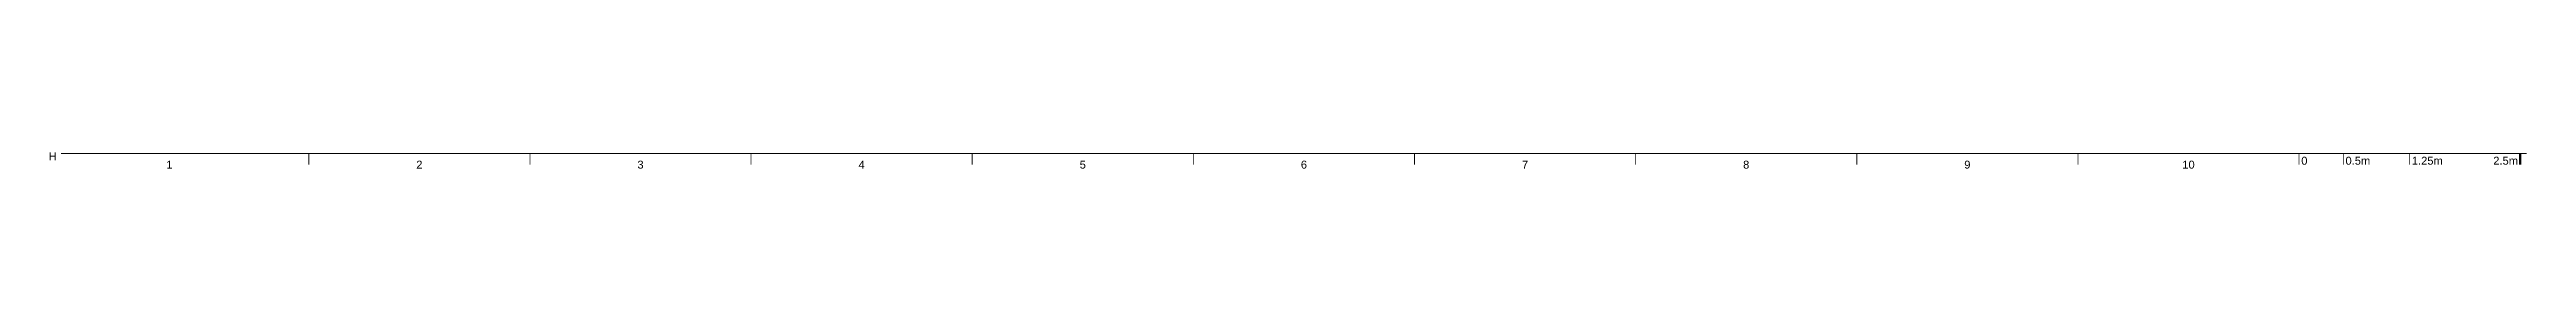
# Paper-space layout 'A726' of a CAD drawing. Header units: centimetres, sheet in millimetres. Extents: x 11 to 577, y 10 to 416.
# Drawn here: x 11 to 571, y 10 to 14 of the extents above; entities that cross this region are included whole.
import ezdxf
from ezdxf.enums import TextEntityAlignment as Align

# ---------------------------------------------------------------- set-up
doc = ezdxf.new("R2010")
doc.units = ezdxf.units.CM
doc.layers.add('G-ANNO-TEXT', color=3, linetype='Continuous', lineweight=18)
doc.layers.add('G-ANNO-TTLB', color=3, linetype='Continuous', lineweight=18)
doc.styles.add('ARIAL', font='arial.ttf')
doc.styles.add('E-ARIAL', font='arial.ttf')

psp = doc.layouts.new('A726')

# ---------------------------------------------------------------- texts
at = {"layer": 'G-ANNO-TEXT', "style": 'ARIAL'}
for s, p in [('H', (12.0157, 12.8556)), ('1', (38.4217, 10.9482)), ('2', (94.93, 10.9482)), ('3', (144.93, 10.9482)), ('4', (194.93, 10.9482)), ('5', (244.93, 10.9482)), ('6', (294.93, 10.9482)), ('7', (344.93, 10.9482)), ('8', (394.93, 10.9482)), ('9', (444.93, 10.9482)), ('10', (494.93, 10.9482))]:
    psp.add_text(s, height=1.8, dxfattribs=at).set_placement(p, align=Align.MIDDLE_CENTER)

# ---------------------------------------------------------------- blocks, each defined once
blk = doc.blocks.new('*U50')
at = {"layer": 'G-ANNO-TTLB'}
for points, const_width in [([(0, -2.5), (0, 0)], 0.18), ([(10, 0), (10, -2.5)], 0.18), ([(25, 0), (25, -2.5)], 0.18), ([(50, 0), (50, -2.5)], 0.48)]:
    blk.add_lwpolyline(points, dxfattribs=dict(at, const_width=const_width))
at = {"layer": 'G-ANNO-TEXT', "style": 'E-ARIAL'}
blk.add_text('0', height=1.8, dxfattribs=at).set_placement((1.2, -0.7), align=Align.TOP_CENTER)
for s, p in [('0.5m', (10.5, -2.5)), ('1.25m', (25.5, -2.5))]:
    blk.add_text(s, height=1.8, dxfattribs=at).set_placement(p)
blk.add_text('2.5m', height=1.8, dxfattribs=at).set_placement((49.5, -2.5), align=Align.RIGHT)

# ---------------------------------------------------------------- linework, layer by layer
at = {"layer": 'G-ANNO-TTLB'}
psp.add_line((13.93, 13.4399), (571.3439, 13.4399), dxfattribs=at)
at = {"layer": 'G-ANNO-TTLB', "const_width": 0.18, "flags": 128}
for points in [[(69.93, 13.4399), (69.93, 10.9399)], [(119.93, 13.4399), (119.93, 10.9399)], [(169.93, 13.4399), (169.93, 10.9399)], [(219.93, 13.4399), (219.93, 10.9399)], [(269.93, 13.4399), (269.93, 10.9399)], [(319.93, 13.4399), (319.93, 10.9399)], [(369.93, 13.4399), (369.93, 10.9399)], [(419.93, 13.4399), (419.93, 10.9399)], [(469.93, 13.4399), (469.93, 10.9399)], [(519.93, 13.4399), (519.93, 10.9399)], [(569.93, 13.4399), (569.93, 10.9399)]]:
    psp.add_lwpolyline(points, dxfattribs=at)

# ---------------------------------------------------------------- block references
psp.add_blockref('*U50', (519.93, 13.4399))

psp.set_redraw_order([(e.dxf.handle, doc.entitydb.next_handle()) for e in psp.query("TEXT MTEXT ATTDEF DIMENSION ARC_DIMENSION")])  # texts and dimensions are drawn at this point

doc.saveas('drawing.dxf')
